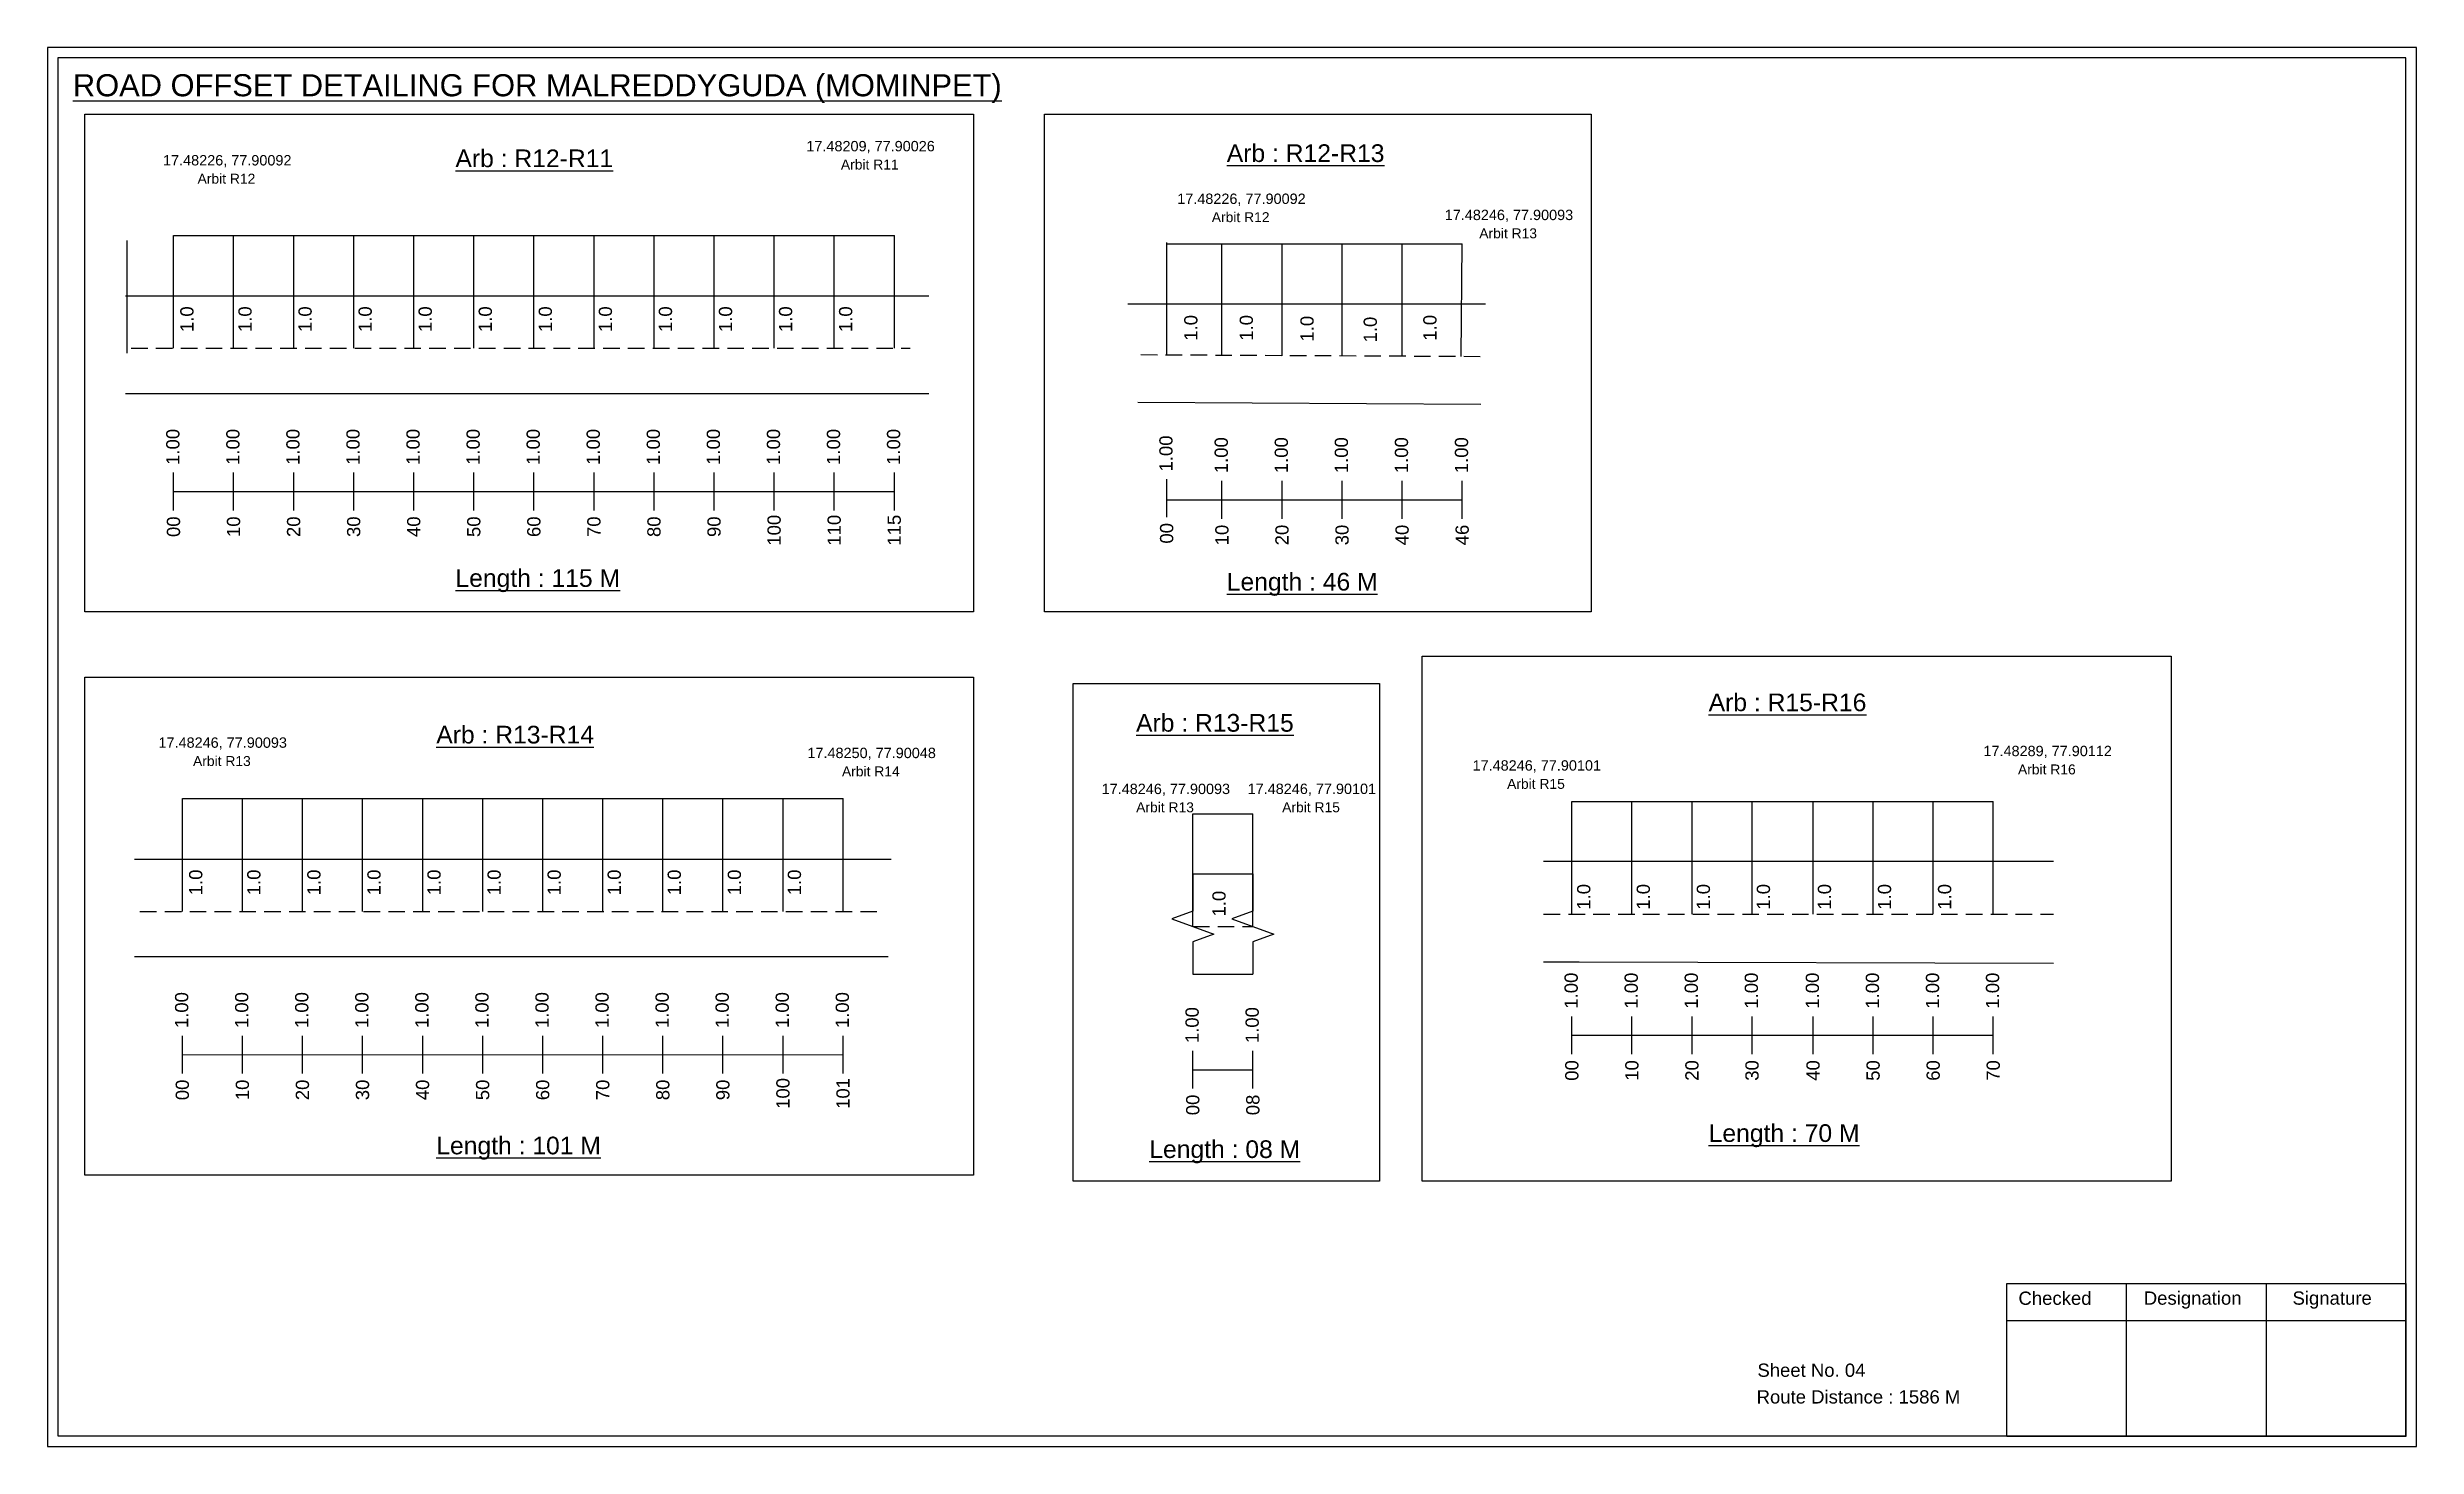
# Model space of a CAD drawing. Header units: inches. Extents: x 438 to 7089, y 302 to 873.
# Drawn here: x 5866 to 6403, y 380 to 697 of the extents above; entities that cross this region are included whole.
import ezdxf

# ---------------------------------------------------------------- set-up
doc = ezdxf.new("R2010")
doc.units = ezdxf.units.IN
doc.header["$MEASUREMENT"] = 0
doc.linetypes.add('DASHED2', pattern=[0.375, 0.25, -0.125])
doc.layers.add('PDF_Geometry', color=7, linetype='Continuous')
doc.layers.add('PDF_Text', color=5, linetype='Continuous')
doc.styles.add('PDF Arial', font='arial.ttf')
doc.styles.get("Standard").update_dxf_attribs({"font": 'arial.ttf'})

msp = doc.modelspace()

# ---------------------------------------------------------------- texts
at = {"color": 242, "true_color": 0xcd2027}
for s, height, p in [('%%UROAD OFFSET DETAILING FOR MALREDDYGUDA (MOMINPET)', 5, (5872.22, 685.89)), ('%%UArb : R12-R11', 4, (5958.84, 669.85)), ('%%UArb : R12-R13', 4, (6133.49, 671.02)), ('%%ULength : 115 M', 4, (5958.84, 574.85)), ('%%ULength : 46 M', 4, (6133.49, 574.02)), ('%%UArb : R15-R16', 4, (6242.61, 546.71)), ('%%UArb : R13-R14', 4, (5954.5, 539.4)), ('%%UArb : R13-R15', 4, (6112.95, 542.07)), ('%%ULength : 70 M', 4, (6242.61, 449.21)), ('%%ULength : 101 M', 4, (5954.5, 446.4)), ('%%ULength : 08 M', 4, (6115.95, 445.57))]:
    msp.add_text(s, height=height, dxfattribs=at).set_placement(p)
at = {"color": 5}
for s, height, p in [('17.48226, 77.90092', 2.34, (5892.63, 670.24)), ('17.48209, 77.90026', 2.34, (6038.3, 673.44)), ('Arbit R11', 2.246, (6046.12, 669.32)), ('Arbit R12', 2.246, (5900.45, 666.12)), ('17.48226, 77.90092', 2.34, (6122.28, 661.53)), ('17.48246, 77.90093', 2.34, (6182.85, 657.87)), ('Arbit R12', 2.246, (6130.1, 657.41)), ('Arbit R13', 2.246, (6190.67, 653.75)), ('17.48246, 77.90093', 2.34, (5891.6, 538.43)), ('Arbit R13', 2.246, (5899.42, 534.3)), ('17.48250, 77.90048', 2.34, (6038.54, 536.09)), ('17.48289, 77.90112', 2.34, (6304.83, 536.53)), ('Arbit R14', 2.246, (6046.36, 531.96)), ('17.48246, 77.90101', 2.34, (6189.15, 533.26)), ('Arbit R15', 2.246, (6196.97, 529.13)), ('Arbit R16', 2.246, (6312.65, 532.4)), ('17.48246, 77.90093', 2.34, (6105.16, 527.95)), ('Arbit R13', 2.246, (6112.98, 523.83)), ('17.48246, 77.90101', 2.34, (6138.22, 527.97)), ('Arbit R15', 2.246, (6146.04, 523.84))]:
    msp.add_text(s, height=height, dxfattribs=at).set_placement(p)
for p in [(5899.53, 632.52), (5912.69, 632.52), (5926.29, 632.52), (5939.89, 632.52), (5953.49, 632.52), (5967.09, 632.52), (5980.69, 632.52), (5994.29, 632.52), (6007.89, 632.52), (6021.49, 632.52), (6035.09, 632.52), (6048.69, 632.52), (6126.85, 630.56), (6139.42, 630.56), (6153.16, 630.37), (6167.48, 630.17), (6180.99, 630.58), (5901.53, 505.04), (5914.69, 505.04), (5928.29, 505.04), (5941.89, 505.04), (5955.49, 505.04), (5969.09, 505.04), (5982.69, 505.04), (5996.29, 505.04), (6009.89, 505.04), (6023.49, 505.04), (6037.09, 505.04), (6133.23, 500.23), (6215.82, 501.77), (6229.31, 501.77), (6242.91, 501.77), (6256.51, 501.77), (6270.33, 501.77), (6283.93, 501.77), (6297.53, 501.77)]:
    msp.add_text('1.0', height=3, rotation=90).set_placement(p)
at = {"color": 217, "true_color": 0x93278f}
for s, p in [('1.00', (5896.34, 602.45)), ('1.00', (5909.94, 602.45)), ('1.00', (5923.54, 602.45)), ('1.00', (5937.14, 602.45)), ('1.00', (5950.74, 602.45)), ('1.00', (5964.34, 602.45)), ('1.00', (5977.94, 602.45)), ('1.00', (5991.54, 602.45)), ('1.00', (6005.14, 602.45)), ('1.00', (6018.74, 602.45)), ('1.00', (6032.34, 602.45)), ('1.00', (6045.94, 602.45)), ('1.00', (6059.54, 602.45)), ('1.00', (6121.22, 600.96)), ('1.00', (6133.74, 600.57)), ('1.00', (6147.34, 600.57)), ('1.00', (6160.94, 600.57)), ('1.00', (6174.54, 600.57)), ('1.00', (6188.14, 600.57)), ('00', (5896.49, 586.13)), ('10', (5910.09, 586.13)), ('20', (5923.69, 586.13)), ('30', (5937.29, 586.13)), ('40', (5950.89, 586.13)), ('50', (5964.49, 586.13)), ('60', (5978.09, 586.13)), ('70', (5991.69, 586.13)), ('80', (6005.29, 586.13)), ('90', (6018.89, 586.13)), ('100', (6032.49, 584.17)), ('110', (6046.09, 584.17)), ('115', (6059.69, 584.18)), ('00', (6121.37, 584.64)), ('10', (6133.89, 584.25)), ('20', (6147.49, 584.25)), ('30', (6161.09, 584.25)), ('40', (6174.69, 584.25)), ('46', (6188.29, 584.25)), ('1.00', (5898.34, 474.97)), ('1.00', (5911.94, 474.97)), ('1.00', (5925.54, 474.97)), ('1.00', (5939.14, 474.97)), ('1.00', (5952.74, 474.97)), ('1.00', (5966.34, 474.97)), ('1.00', (5979.94, 474.97)), ('1.00', (5993.54, 474.97)), ('1.00', (6007.14, 474.97)), ('1.00', (6020.74, 474.97)), ('1.00', (6034.34, 474.97)), ('1.00', (6047.94, 474.97)), ('1.00', (6212.97, 479.37)), ('1.00', (6226.57, 479.37)), ('1.00', (6240.17, 479.37)), ('1.00', (6253.77, 479.37)), ('1.00', (6267.59, 479.37)), ('1.00', (6281.19, 479.37)), ('1.00', (6294.79, 479.37)), ('1.00', (6308.39, 479.37)), ('1.00', (6127.14, 471.57)), ('1.00', (6140.74, 471.57)), ('00', (6213.12, 463.05)), ('10', (6226.72, 463.05)), ('20', (6240.32, 463.05)), ('30', (6253.92, 463.05)), ('40', (6267.74, 463.05)), ('50', (6281.34, 463.05)), ('60', (6294.94, 463.05)), ('70', (6308.54, 463.05)), ('00', (5898.49, 458.65)), ('10', (5912.09, 458.65)), ('20', (5925.69, 458.65)), ('30', (5939.29, 458.65)), ('40', (5952.89, 458.65)), ('50', (5966.49, 458.65)), ('60', (5980.09, 458.65)), ('70', (5993.69, 458.65)), ('80', (6007.29, 458.65)), ('90', (6020.89, 458.65)), ('100', (6034.49, 456.69)), ('101', (6048.09, 456.69)), ('00', (6127.29, 455.25)), ('08', (6140.89, 455.25))]:
    msp.add_text(s, height=3, rotation=90, dxfattribs=at).set_placement(p)
for s, p in [('Sheet No. 04', (6253.65, 396.04)), ('Route Distance : 1586 M', (6253.47, 390))]:
    msp.add_text(s, height=3).set_placement(p)
at = {"layer": 'PDF_Text', "color": 7, "attachment_point": 7, "style": 'PDF Arial'}
for s, insert, char_height in [('Checked', (6312.76, 412.29), 3.001), ('Designation', (6341.14, 411.46), 3.0006), ('Signature', (6374.82, 411.46), 3.001)]:
    msp.add_mtext(s, dxfattribs=dict(at, insert=insert, char_height=char_height))

# ---------------------------------------------------------------- linework, layer by layer
for p, q in [((5884.53, 627.72), (5884.53, 653.26)), ((5895.02, 628.85), (5895.02, 654.39)), ((5908.62, 628.85), (5908.62, 654.39)), ((5922.22, 628.85), (5922.22, 654.39)), ((5935.82, 628.85), (5935.82, 654.39)), ((5949.42, 628.85), (5949.42, 654.39)), ((5963.02, 628.85), (5963.02, 654.39)), ((5976.62, 628.85), (5976.62, 654.39)), ((5990.22, 628.85), (5990.22, 654.39)), ((6003.82, 628.85), (6003.82, 654.39)), ((6017.42, 628.85), (6017.42, 654.39)), ((6031.02, 628.85), (6031.02, 654.39)), ((6044.62, 628.85), (6044.62, 654.39)), ((6058.22, 628.85), (6058.22, 654.39)), ((6119.89, 627.27), (6119.89, 652.81)), ((6132.41, 627.22), (6132.41, 652.51)), ((6146.01, 627.17), (6146.01, 652.51)), ((6159.61, 627.23), (6159.61, 652.51)), ((6173.21, 626.97), (6173.21, 652.51)), ((6186.58, 627.01), (6186.81, 652.51)), ((5884.14, 640.73), (6066.04, 640.73)), ((6192.06, 638.84), (6111.1, 638.84)), ((6066.04, 618.55), (5884.14, 618.55)), ((6113.32, 616.63), (6191.04, 616.2)), ((5897.02, 501.37), (5897.02, 526.91)), ((5910.62, 501.37), (5910.62, 526.91)), ((5924.22, 501.37), (5924.22, 526.91)), ((5937.82, 501.37), (5937.82, 526.91)), ((5951.42, 501.37), (5951.42, 526.91)), ((5965.02, 501.37), (5965.02, 526.91)), ((5978.62, 501.37), (5978.62, 526.91)), ((5992.22, 501.37), (5992.22, 526.91)), ((6005.82, 501.37), (6005.82, 526.91)), ((6019.42, 501.37), (6019.42, 526.91)), ((6033.02, 501.37), (6033.02, 526.91)), ((6046.62, 501.37), (6046.62, 526.91)), ((6211.65, 500.77), (6211.65, 526.3)), ((6225.25, 500.77), (6225.25, 526.3)), ((6238.85, 500.77), (6238.85, 526.3)), ((6252.45, 500.77), (6252.45, 526.3)), ((6266.26, 500.77), (6266.26, 526.3)), ((6279.86, 500.77), (6279.86, 526.3)), ((6293.46, 500.77), (6293.46, 526.3)), ((6307.06, 500.77), (6307.06, 526.3)), ((6125.81, 497.98), (6125.81, 523.51)), ((6139.41, 497.98), (6139.41, 523.51)), ((5886.14, 513.25), (6057.5, 513.25)), ((6125.81, 509.86), (6139.41, 509.86)), ((6320.66, 512.65), (6205.24, 512.65)), ((6056.81, 491.07), (5886.14, 491.07)), ((6205.24, 489.97), (6213.3, 489.97)), ((6213.3, 489.97), (6320.66, 489.67)), ((6125.81, 487.18), (6139.41, 487.18))]:
    msp.add_line(p, q)
at = {"color": 5}
for p, q in [((5895.02, 654.39), (6058.22, 654.39)), ((6119.89, 652.51), (6186.81, 652.51)), ((5897.02, 526.91), (6046.62, 526.91)), ((6211.65, 526.3), (6307.06, 526.3)), ((6125.81, 523.51), (6139.41, 523.51))]:
    msp.add_line(p, q, dxfattribs=at)
at = {"linetype": 'DASHED2', "ltscale": 15}
for p, q in [((5885.41, 628.85), (6061.83, 628.85)), ((6114.03, 627.42), (6192.31, 627.01)), ((5887.41, 501.37), (6055.01, 501.37)), ((6205.24, 500.77), (6320.66, 500.77)), ((6125.81, 497.98), (6139.41, 497.98))]:
    msp.add_line(p, q, dxfattribs=at)
at = {"color": 217, "true_color": 0x93278f}
for p, q in [((5895.02, 592.15), (5895.02, 600.71)), ((5895.02, 596.42), (6058.22, 596.45)), ((5908.62, 592.15), (5908.62, 600.71)), ((5922.22, 592.15), (5922.22, 600.71)), ((5935.82, 592.15), (5935.82, 600.71)), ((5949.42, 592.15), (5949.42, 600.71)), ((5963.02, 592.15), (5963.02, 600.71)), ((5976.62, 592.15), (5976.62, 600.71)), ((5990.22, 592.15), (5990.22, 600.71)), ((6003.82, 592.15), (6003.82, 600.71)), ((6017.42, 592.15), (6017.42, 600.71)), ((6031.02, 592.15), (6031.02, 600.71)), ((6044.62, 592.15), (6044.62, 600.71)), ((6058.22, 592.15), (6058.22, 600.71)), ((6119.89, 590.66), (6119.89, 599.22)), ((6132.41, 590.27), (6132.41, 598.83)), ((6146.01, 590.27), (6146.01, 598.83)), ((6159.61, 590.27), (6159.61, 598.83)), ((6173.21, 590.27), (6173.21, 598.83)), ((6186.81, 590.27), (6186.81, 598.83)), ((6119.89, 594.54), (6186.81, 594.56)), ((6211.65, 469.07), (6211.65, 477.63)), ((6225.25, 469.07), (6225.25, 477.63)), ((6238.85, 469.07), (6238.85, 477.63)), ((6252.45, 469.07), (6252.45, 477.63)), ((6266.26, 469.07), (6266.26, 477.63)), ((6279.86, 469.07), (6279.86, 477.63)), ((6293.46, 469.07), (6293.46, 477.63)), ((6307.06, 469.07), (6307.06, 477.63)), ((5897.02, 464.67), (5897.02, 473.23)), ((5910.62, 464.67), (5910.62, 473.23)), ((5924.22, 464.67), (5924.22, 473.23)), ((5937.82, 464.67), (5937.82, 473.23)), ((5951.42, 464.67), (5951.42, 473.23)), ((5965.02, 464.67), (5965.02, 473.23)), ((5978.62, 464.67), (5978.62, 473.23)), ((5992.22, 464.67), (5992.22, 473.23)), ((6005.82, 464.67), (6005.82, 473.23)), ((6019.42, 464.67), (6019.42, 473.23)), ((6033.02, 464.67), (6033.02, 473.23)), ((6046.62, 464.67), (6046.62, 473.23)), ((6211.65, 473.34), (6307.06, 473.41)), ((5897.02, 468.94), (6046.62, 468.97)), ((6125.81, 461.28), (6125.81, 469.83)), ((6139.41, 461.28), (6139.41, 469.83)), ((6125.81, 465.55), (6139.41, 465.55))]:
    msp.add_line(p, q, dxfattribs=at)
for points in [[(5874.92, 681.87), (6076.16, 681.87), (6076.16, 569.19), (5874.92, 569.19)], [(6092.19, 681.87), (6215.99, 681.87), (6215.99, 569.19), (6092.19, 569.19)], [(6177.72, 559.14), (6347.33, 559.14), (6347.33, 440.32), (6177.72, 440.32)], [(5874.92, 554.39), (6076.16, 554.39), (6076.16, 441.71), (5874.92, 441.71)], [(6098.72, 553), (6168.09, 553), (6168.09, 440.32), (6098.72, 440.32)]]:
    msp.add_lwpolyline(points, close=True)
at = {"linetype": 'Continuous'}
for points in [[(6125.81, 509.86), (6125.81, 501.43), (6121.07, 499.7), (6130.55, 496.25), (6125.81, 494.52), (6125.81, 487.18)], [(6139.41, 509.86), (6139.41, 501.43), (6134.67, 499.7), (6144.15, 496.25), (6139.41, 494.52), (6139.41, 487.18)]]:
    msp.add_lwpolyline(points, dxfattribs=at)
at = {"layer": 'PDF_Geometry'}
for points in [[(5866.44, 696.96), (5866.44, 380.25), (6402.92, 380.25), (6402.92, 696.96)], [(5868.77, 694.63), (5868.77, 382.67), (6400.5, 382.67), (6400.5, 694.63)]]:
    msp.add_lwpolyline(points, close=True, dxfattribs=at)
at = {"layer": 'PDF_Geometry', "color": 242, "true_color": 0xcc1f26}
msp.add_lwpolyline([(6400.5, 382.57), (6310.15, 382.57), (6310.15, 417.18), (6400.5, 417.18)], close=True, dxfattribs=at)
for points in [[(6337.14, 417.18), (6337.14, 382.57)], [(6368.86, 417.18), (6368.86, 382.57)], [(6310.15, 408.81), (6400.5, 408.81)]]:
    msp.add_lwpolyline(points, dxfattribs=at)

msp.set_redraw_order([(e.dxf.handle, doc.entitydb.next_handle()) for e in msp.query("TEXT MTEXT ATTDEF DIMENSION ARC_DIMENSION")])  # texts and dimensions are drawn at this point

doc.saveas('drawing.dxf')
